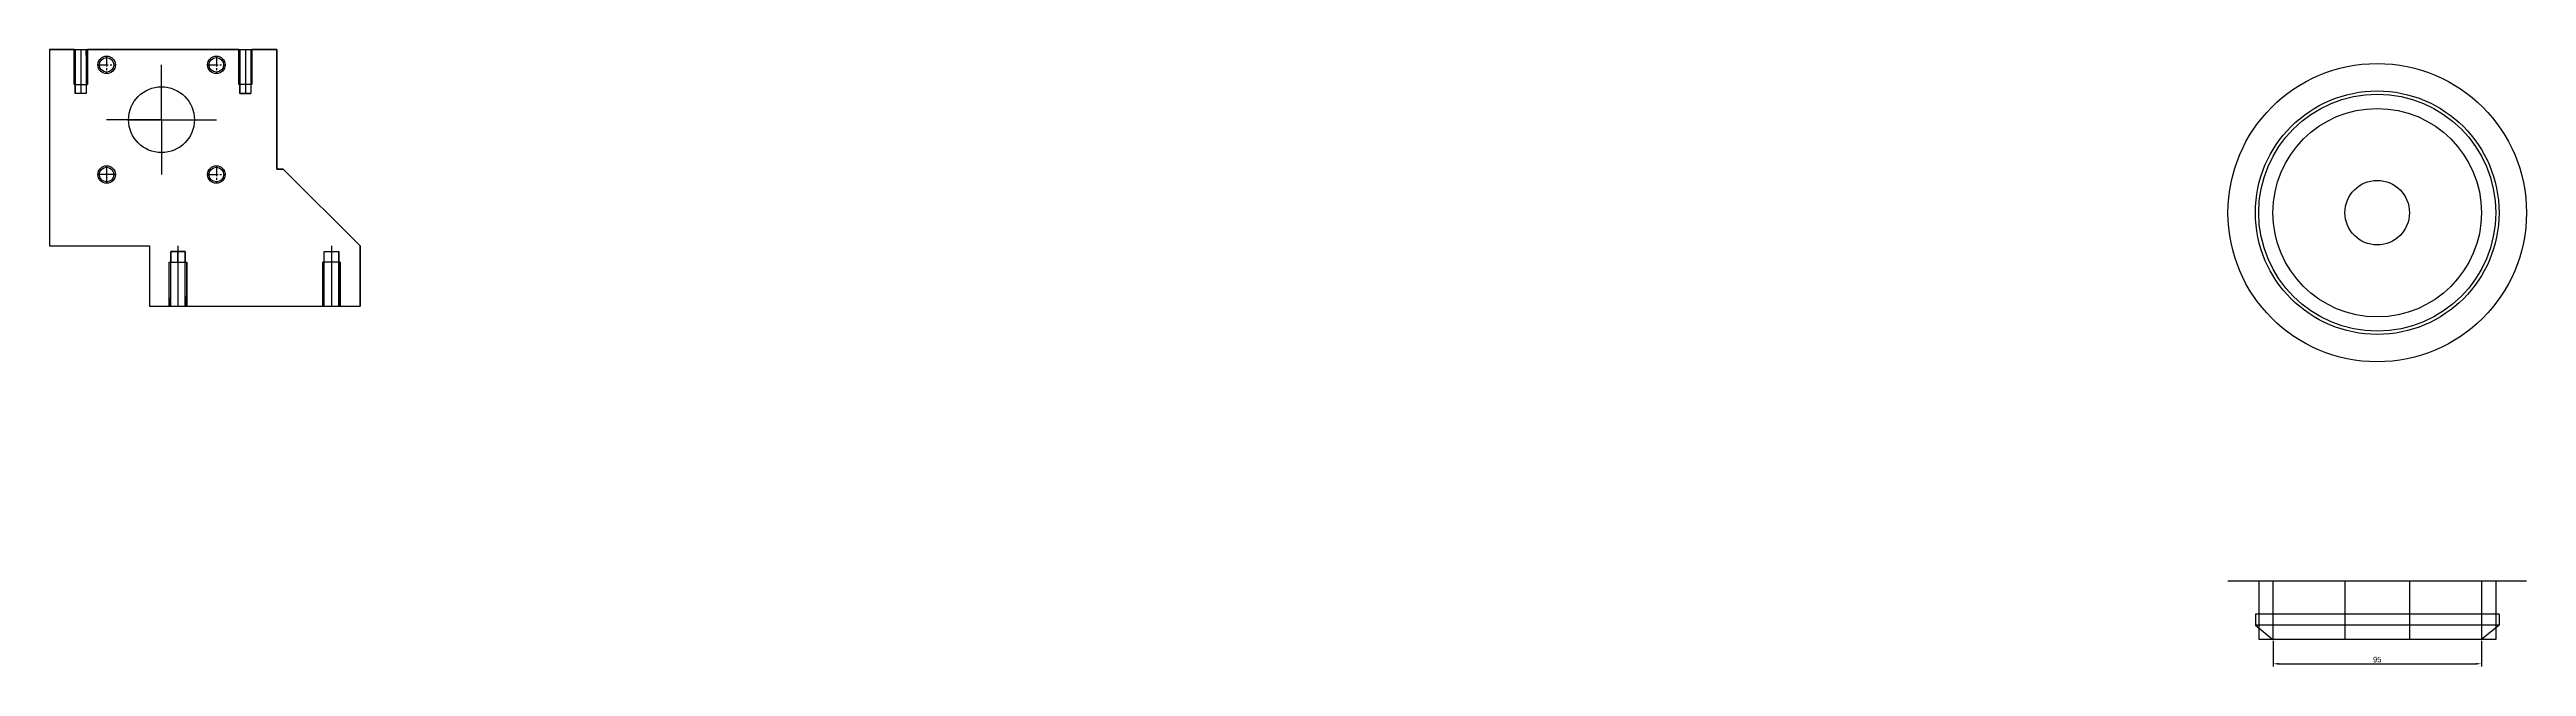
# Model space of a CAD drawing. Header units: millimetres. Extents: x -11614 to -3042, y 13178 to 15416.
# Drawn here: x -11614 to -10485, y 13955 to 14237 of the extents above; entities that cross this region are included whole.
import ezdxf

# ---------------------------------------------------------------- set-up
doc = ezdxf.new("R2010")
doc.units = ezdxf.units.MM
doc.header["$LTSCALE"] = 0.5
doc.header["$PDMODE"] = 34
doc.linetypes.add('CENTER2', pattern=[28.575, 19.05, -3.175, 3.175, -3.175])
doc.dimstyles.new('ISO-25', dxfattribs={"dimtxt": 2.5, "dimasz": 2.5, "dimexe": 1.25, "dimexo": 0.625, "dimtad": 1, "dimtxsty": 'Standard', "dimcen": 2.5, "dimadec": 0, "dimazin": 0, "dimtfac": 1, "dimtmove": 0, "dimatfit": 3, "dimfxl": 1, "dimarcsym": 0})

# ---------------------------------------------------------------- blocks, each defined once
blk = doc.blocks.new('*D310')
at = {"color": 0, "linetype": 'Continuous', "lineweight": -2, "ltscale": 0.5, "transparency": 16777216}
for p, q in [((-10600.7, 13967), (-10600.7, 13955.3)), ((-10505.7, 13967), (-10505.7, 13955.3)), ((-10598.2, 13956.5), (-10508.2, 13956.5))]:
    blk.add_line(p, q, dxfattribs=at)
at = {"color": 0, "linetype": 'Continuous', "ltscale": 0.5, "transparency": 16777216}
for points in [[(-10598.2, 13956.9), (-10598.2, 13956.1), (-10600.7, 13956.5)], [(-10508.2, 13956.9), (-10508.2, 13956.1), (-10505.7, 13956.5)]]:
    blk.add_solid(points, dxfattribs=at)
at = {"layer": 'Defpoints', "color": 0, "linetype": 'Continuous', "ltscale": 0.5, "transparency": 16777216}
for p in [(-10600.7, 13967.6), (-10505.7, 13967.6), (-10505.7, 13956.5)]:
    blk.add_point(p, dxfattribs=at)
at = {"color": 0, "linetype": 'Continuous', "ltscale": 0.5, "transparency": 16777216, "insert": (-10553.2, 13958.4), "char_height": 2.5, "attachment_point": 5}
blk.add_mtext('95', dxfattribs=at)

msp = doc.modelspace()

# ---------------------------------------------------------------- linework, layer by layer
at = {"color": 0, "linetype": 'Continuous', "ltscale": 0.5}
for p, q in [((-11613.831, 14236.514), (-11510.331, 14236.514)), ((-11613.831, 14236.514), (-11613.831, 14192.014)), ((-11602.581, 14234), (-11602.581, 14236.514)), ((-11602.581, 14236.514), (-11602.581, 14220.514)), ((-11602.081, 14233.834), (-11602.081, 14236.514)), ((-11602.081, 14236.514), (-11602.081, 14216.514)), ((-11599.581, 14236.514), (-11599.581, 14216.514)), ((-11597.081, 14233.834), (-11597.081, 14236.514)), ((-11597.081, 14236.514), (-11597.081, 14216.514)), ((-11596.564, 14236.514), (-11596.564, 14220.514)), ((-11527.599, 14236.514), (-11527.599, 14220.514)), ((-11527.081, 14236.514), (-11527.081, 14216.514)), ((-11524.581, 14236.514), (-11524.581, 14216.514)), ((-11522.081, 14236.514), (-11522.081, 14216.514)), ((-11521.581, 14236.514), (-11521.581, 14220.514)), ((-11510.331, 14236.514), (-11510.331, 14182.014)), ((-11602.581, 14220.514), (-11596.564, 14220.514)), ((-11562.831, 14204.514), (-11562.831, 14229.514)), ((-11521.581, 14220.514), (-11527.599, 14220.514)), ((-11597.081, 14216.514), (-11602.081, 14216.514)), ((-11527.081, 14216.514), (-11522.081, 14216.514)), ((-11562.831, 14204.514), (-11587.831, 14204.514)), ((-11577.831, 14204.514), (-11537.831, 14204.514)), ((-11562.831, 14204.514), (-11562.831, 14179.514)), ((-11613.831, 14192.014), (-11613.831, 14192.014)), ((-11613.831, 14192.014), (-11613.831, 14147.014)), ((-11587.831, 14183.514), (-11587.831, 14179.514)), ((-11583.831, 14179.514), (-11587.831, 14179.514)), ((-11541.831, 14179.514), (-11541.131, 14179.514)), ((-11541.131, 14179.514), (-11541.831, 14179.514)), ((-11510.331, 14182.014), (-11507.331, 14182.014)), ((-11507.331, 14182.014), (-11472.331, 14147.014)), ((-11613.831, 14147.014), (-11568.331, 14147.014)), ((-11568.331, 14147.014), (-11568.331, 14119.514)), ((-11558.632, 14119.514), (-11558.632, 14144.514)), ((-11552.031, 14144.514), (-11558.632, 14144.514)), ((-11555.331, 14147.014), (-11555.331, 14119.514)), ((-11552.031, 14119.514), (-11552.031, 14144.514)), ((-11488.631, 14119.514), (-11488.631, 14144.514)), ((-11488.631, 14144.514), (-11482.031, 14144.514)), ((-11485.331, 14147.014), (-11485.331, 14119.514)), ((-11485.331, 14147.014), (-11485.331, 14119.514)), ((-11482.031, 14119.514), (-11482.031, 14144.514)), ((-11472.331, 14147.014), (-11472.331, 14119.514)), ((-11559.331, 14119.514), (-11559.331, 14139.514)), ((-11559.331, 14139.514), (-11551.331, 14139.514)), ((-11551.331, 14119.514), (-11551.331, 14139.514)), ((-11489.331, 14119.514), (-11489.331, 14139.514)), ((-11481.331, 14139.514), (-11489.331, 14139.514)), ((-11481.331, 14119.514), (-11481.331, 14139.514)), ((-11568.331, 14119.514), (-11472.331, 14119.514)), ((-11559.331, 14123.321), (-11559.331, 14119.514)), ((-11552.031, 14123.877), (-11552.031, 14119.514)), ((-11551.331, 14123.321), (-11551.331, 14119.514)), ((-10485.223, 13994.115), (-10621.223, 13994.115)), ((-10607.223, 13994.115), (-10607.223, 13967.615)), ((-10600.723, 13994.115), (-10600.723, 13967.615)), ((-10567.923, 13994.115), (-10567.923, 13967.615)), ((-10538.523, 13994.115), (-10538.523, 13967.615)), ((-10505.723, 13994.115), (-10505.723, 13967.615)), ((-10499.223, 13994.115), (-10499.223, 13967.615)), ((-10608.723, 13979.115), (-10608.723, 13974.115)), ((-10497.723, 13979.115), (-10608.723, 13979.115)), ((-10497.723, 13974.115), (-10608.723, 13974.115)), ((-10608.723, 13974.115), (-10600.723, 13967.615)), ((-10497.723, 13974.115), (-10505.723, 13967.615)), ((-10497.723, 13979.115), (-10497.723, 13974.115)), ((-10499.223, 13967.615), (-10607.223, 13967.615))]:
    msp.add_line(p, q, dxfattribs=at)
at = {"color": 0, "linetype": 'CENTER2', "ltscale": 0.5}
for p, q in [((-11587.831, 14233.514), (-11587.831, 14225.514)), ((-11537.831, 14233.514), (-11537.831, 14225.514)), ((-11591.831, 14229.514), (-11583.831, 14229.514)), ((-11541.831, 14229.514), (-11533.831, 14229.514)), ((-11587.831, 14179.514), (-11591.831, 14179.514)), ((-11587.831, 14179.514), (-11587.831, 14175.514)), ((-11541.831, 14179.514), (-11533.831, 14179.514)), ((-11537.831, 14183.514), (-11537.831, 14175.514))]:
    msp.add_line(p, q, dxfattribs=at)
at = {"color": 0, "linetype": 'Continuous', "ltscale": 0.5}
for points in [[(-11507.331, 14182.014), (-11510.331, 14182.014), (-11510.331, 14236.514), (-11521.581, 14236.514), (-11521.581, 14220.514), (-11522.081, 14220.514), (-11522.081, 14216.514), (-11527.081, 14216.514), (-11527.081, 14220.514), (-11527.599, 14220.514), (-11527.599, 14236.514), (-11596.564, 14236.514), (-11596.564, 14220.514), (-11597.081, 14220.514), (-11597.081, 14216.514), (-11602.081, 14216.514), (-11602.081, 14220.514), (-11602.581, 14220.514), (-11602.581, 14236.514), (-11613.831, 14236.514), (-11613.831, 14192.014), (-11613.831, 14147.014), (-11568.331, 14147.014), (-11568.331, 14119.514), (-11559.331, 14119.514), (-11559.331, 14139.514), (-11558.632, 14139.514), (-11558.632, 14144.514), (-11552.031, 14144.514), (-11552.031, 14139.514), (-11551.331, 14139.514), (-11551.331, 14119.514), (-11489.331, 14119.514), (-11489.331, 14139.514), (-11488.631, 14139.514), (-11488.631, 14144.514), (-11482.031, 14144.514), (-11482.031, 14139.514), (-11481.331, 14139.514), (-11481.331, 14119.514), (-11472.331, 14119.514), (-11472.331, 14147.014)], [(-11555.331, 14144.514), (-11558.632, 14144.514), (-11558.632, 14139.514), (-11555.331, 14139.514)]]:
    msp.add_lwpolyline(points, close=True, dxfattribs=at)
for points in [[(-11591.831, 14229.514, -1), (-11583.831, 14229.514, -1)], [(-11591.131, 14229.514, -1), (-11584.531, 14229.514, -1)], [(-11541.831, 14229.514, -1), (-11533.831, 14229.514, -1)], [(-11541.131, 14229.514, -1), (-11534.531, 14229.514, -1)], [(-11591.831, 14179.514, -1), (-11583.831, 14179.514, -1)], [(-11584.531, 14179.514, -1), (-11591.131, 14179.514, -1)], [(-11541.831, 14179.514, -1), (-11533.831, 14179.514, -1)], [(-11541.131, 14179.514, -1), (-11534.531, 14179.514, -1)]]:
    msp.add_lwpolyline(points, format="xyb", close=True, dxfattribs=at)
for centre, radius in [((-11587.831, 14229.514), 4), ((-11587.831, 14229.514), 3.3), ((-11537.831, 14229.514), 4), ((-11537.831, 14229.514), 3.3), ((-10553.223, 14162.138), 68), ((-11562.831, 14204.514), 15), ((-10553.223, 14162.138), 55.5), ((-10553.223, 14162.138), 54), ((-10553.223, 14162.138), 47.5), ((-11587.831, 14179.514), 4), ((-11587.831, 14179.514), 3.3), ((-11537.831, 14179.514), 4), ((-11537.831, 14179.514), 3.3), ((-10553.223, 14162.138), 14.7)]:
    msp.add_circle(centre, radius, dxfattribs=at)

# ---------------------------------------------------------------- dimensions: what is measured, and where the dimension line sits
dim = msp.add_linear_dim(base=(-10505.723, 13956.521), p1=(-10600.723, 13967.615), p2=(-10505.723, 13967.615), dimstyle='ISO-25', dxfattribs=at)
dim.commit()
dim.dimension.update_dxf_attribs({"geometry": '*D310', "text_midpoint": (-10553.223, 13958.396)})

doc.saveas('drawing.dxf')
